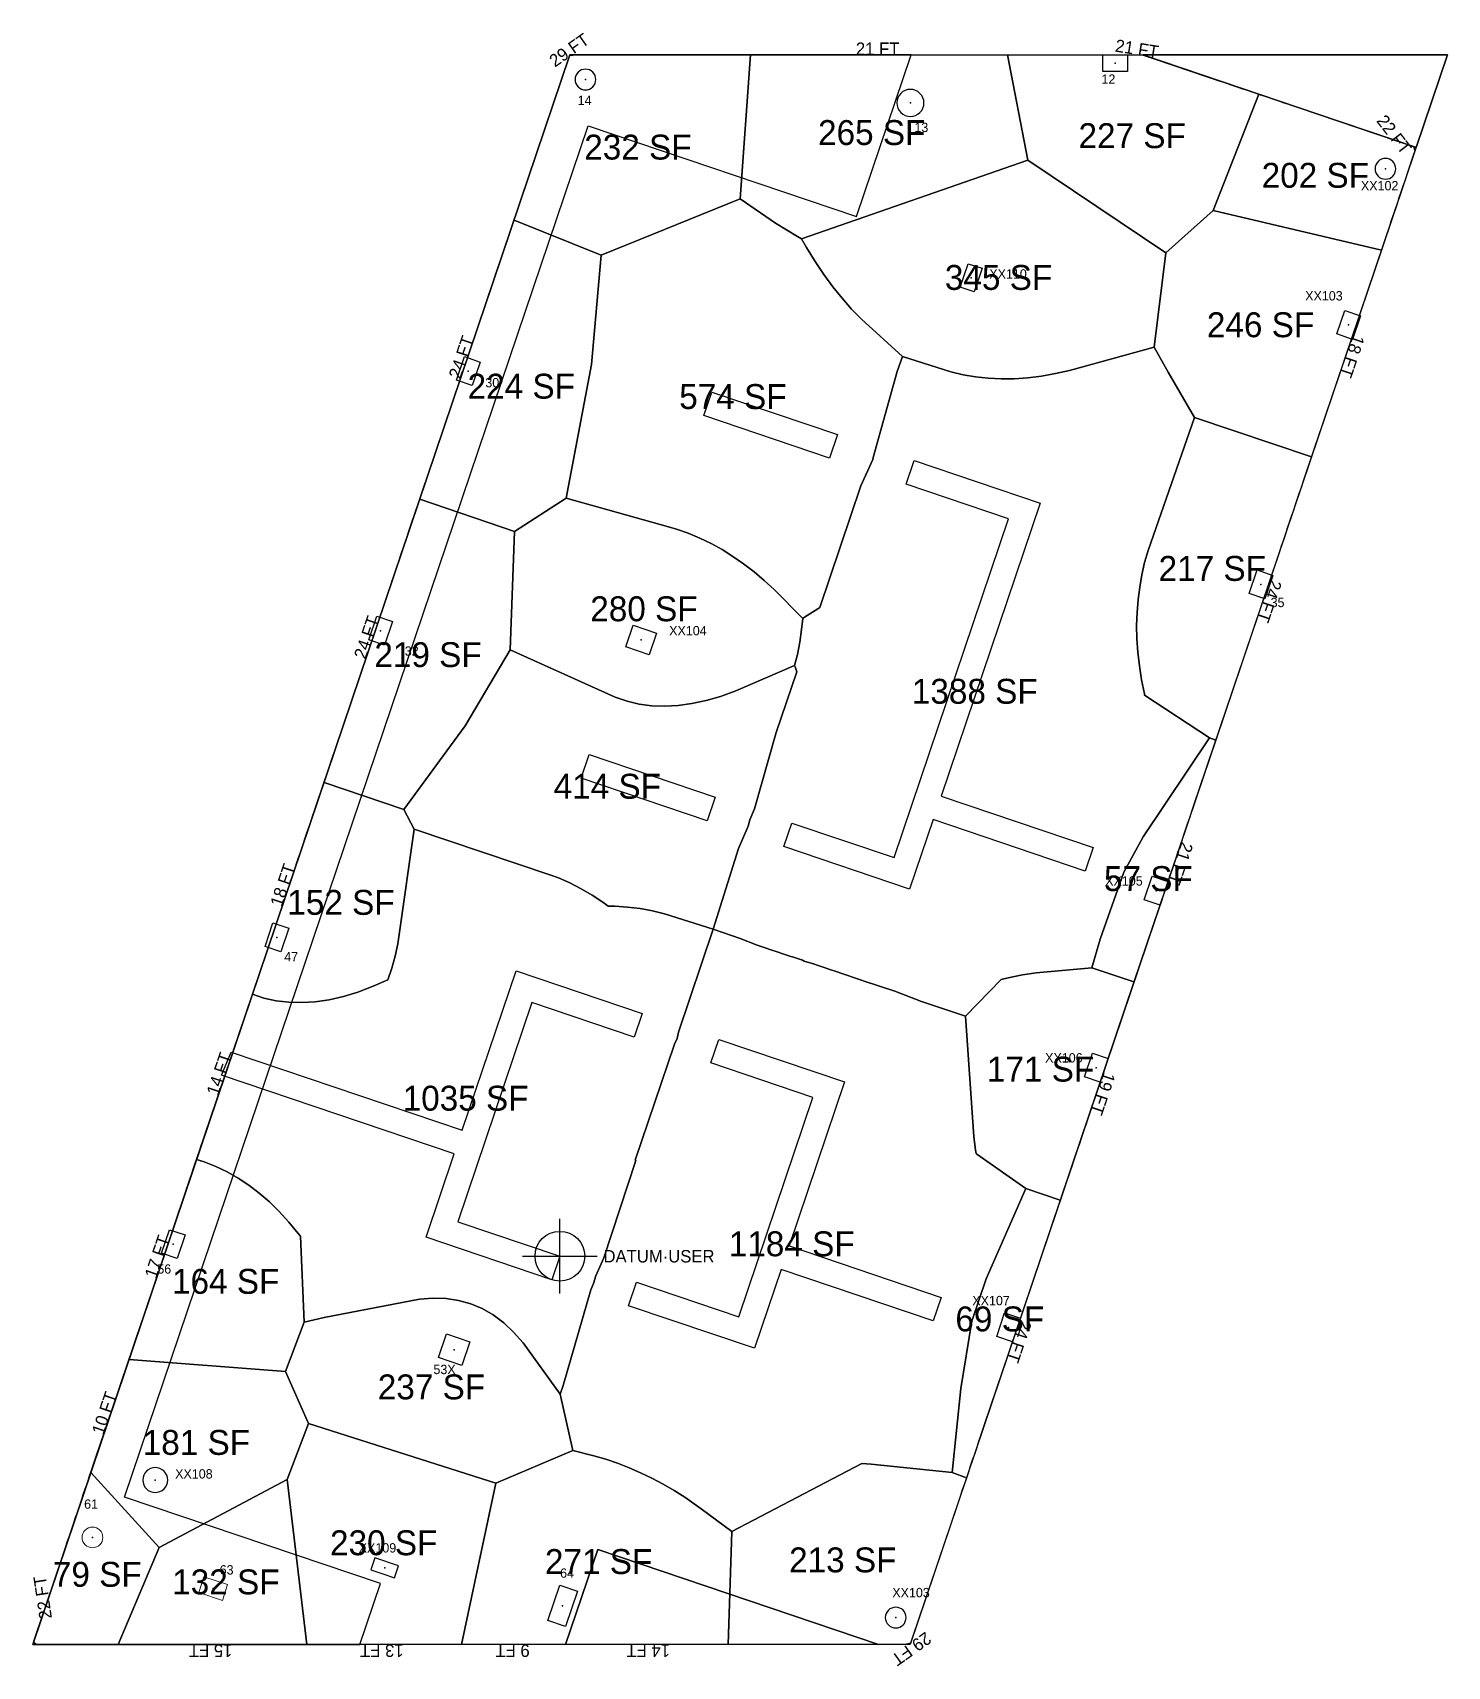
# Model space of a CAD drawing. Header units: metres. Extents: x 29 to 12657, y -13 to 49076.
# Drawn here: x 10664 to 12027, y 39038 to 40612 of the extents above; entities that cross this region are included whole.
import ezdxf
from ezdxf.enums import TextEntityAlignment as Align

# ---------------------------------------------------------------- set-up
doc = ezdxf.new("R2010")
doc.units = ezdxf.units.M
doc.layers.add('COL-IDEN', color=171, linetype='Continuous', lineweight=30)
doc.layers.add('COLS', color=52, linetype='Continuous', lineweight=20)
for name, color, linetype in [('FLOOR_13_AREA_LABELS', 3, 'Continuous'), ('FLOOR_13_BOUNDARY', 5, 'Continuous'), ('FLOOR_13_COLUMNS', 7, 'Continuous'), ('FLOOR_13_DATUM', 4, 'Continuous'), ('FLOOR_13_FASCADE_COLUMNS', 30, 'Continuous'), ('FLOOR_13_FASCADE_WALLS', 4, 'Continuous'), ('FLOOR_13_LARGE_TRIBUTARY', 6, 'Continuous'), ('FLOOR_13_TRIBUTARY_COL_0', 2, 'Continuous'), ('FLOOR_13_TRIBUTARY_COL_1', 2, 'Continuous'), ('FLOOR_13_TRIBUTARY_COL_10', 2, 'Continuous'), ('FLOOR_13_TRIBUTARY_COL_11', 2, 'Continuous'), ('FLOOR_13_TRIBUTARY_COL_12', 2, 'Continuous'), ('FLOOR_13_TRIBUTARY_COL_13', 2, 'Continuous'), ('FLOOR_13_TRIBUTARY_COL_14', 2, 'Continuous'), ('FLOOR_13_TRIBUTARY_COL_15', 2, 'Continuous'), ('FLOOR_13_TRIBUTARY_COL_16', 2, 'Continuous'), ('FLOOR_13_TRIBUTARY_COL_17', 2, 'Continuous'), ('FLOOR_13_TRIBUTARY_COL_18', 2, 'Continuous'), ('FLOOR_13_TRIBUTARY_COL_19', 2, 'Continuous'), ('FLOOR_13_TRIBUTARY_COL_2', 2, 'Continuous'), ('FLOOR_13_TRIBUTARY_COL_20', 2, 'Continuous'), ('FLOOR_13_TRIBUTARY_COL_21', 2, 'Continuous'), ('FLOOR_13_TRIBUTARY_COL_3', 2, 'Continuous'), ('FLOOR_13_TRIBUTARY_COL_4', 2, 'Continuous'), ('FLOOR_13_TRIBUTARY_COL_5', 2, 'Continuous'), ('FLOOR_13_TRIBUTARY_COL_6', 2, 'Continuous'), ('FLOOR_13_TRIBUTARY_COL_7', 2, 'Continuous'), ('FLOOR_13_TRIBUTARY_COL_8', 2, 'Continuous'), ('FLOOR_13_TRIBUTARY_COL_9', 2, 'Continuous'), ('FLOOR_13_WALL_TRIBUTARY_10', 1, 'Continuous'), ('FLOOR_13_WALL_TRIBUTARY_11', 1, 'Continuous'), ('FLOOR_13_WALL_TRIBUTARY_12', 1, 'Continuous'), ('FLOOR_13_WALL_TRIBUTARY_13', 1, 'Continuous'), ('FLOOR_13_WALL_TRIBUTARY_14', 1, 'Continuous'), ('SLAB-BALCONY', 3, 'Continuous'), ('SLAB-RESIDENTIAL', 6, 'Continuous'), ('WALL', 4, 'Continuous')]:
    doc.layers.add(name, color=color, linetype=linetype)

msp = doc.modelspace()

# ---------------------------------------------------------------- texts
at = {"layer": 'COL-IDEN', "char_height": 9, "attachment_point": 1}
for s, insert, width in [('12', (11693.9, 40571.9), 16.968), ('14', (11189.1, 40551.5), 16.968), ('13', (11513.6, 40525.4), 16.968), ('XX102', (11943.9, 40469.2), 16.968), ('XX110', (11585.8, 40384.2), 16.968), ('XX103', (11890.2, 40363.1), 16.968), ('30', (11100.1, 40279.4), 16.968), ('35', (11856.9, 40067.6), 16.968), ('XX104', (11277.3, 40040.4), 16.968), ('32', (11022.5, 40020.8), 16.968), ('XX105', (11697.5, 39799.3), 16.968), ('47', (10906.3, 39726.2), 16.968), ('XX106', (11639.6, 39628.8), 16.968), ('56', (10784, 39425.3), 16.968), ('XX107', (11569.4, 39394.9), 16.968), ('53X', (11050.1, 39328.5), 26.967), ('XX108', (10801.2, 39227.9), 16.968), ('61', (10713.5, 39198.8), 16.968), ('XX109', (10978.1, 39156.6), 16.968), ('63', (10844.1, 39135.4), 16.968), ('64', (11172.2, 39132.3), 19.998), ('XX103', (11492.3, 39113.5), 16.968)]:
    msp.add_mtext(s, dxfattribs=dict(at, insert=insert, width=width))
at = {"layer": 'FLOOR_13_AREA_LABELS'}
for s, p in [('265 SF', (11472.5, 40515.9)), ('227 SF', (11723.5, 40512.9)), ('232 SF', (11247.2, 40501.9)), ('202 SF', (11900, 40474.7)), ('345 SF', (11594.7, 40376.3)), ('246 SF', (11847.2, 40330.7)), ('224 SF', (11134.8, 40271.5)), ('574 SF', (11338.7, 40261.5)), ('217 SF', (11800.7, 40095.9)), ('280 SF', (11253, 40057)), ('219 SF', (11044.9, 40012.8)), ('1388 SF', (11571.8, 39977.5)), ('414 SF', (11217.7, 39886)), ('57 SF', (11739.1, 39797)), ('152 SF', (10961, 39774.1)), ('171 SF', (11635.2, 39613.4)), ('1035 SF', (11081.1, 39585.4)), ('1184 SF', (11395.4, 39445.1)), ('164 SF', (10849.9, 39408.9)), ('69 SF', (11595.9, 39372.7)), ('237 SF', (11048.2, 39307.2)), ('181 SF', (10821.7, 39253.7)), ('230 SF', (11002.2, 39157)), ('271 SF', (11209.3, 39138.9)), ('213 SF', (11444.6, 39140.5)), ('79 SF', (10726.2, 39126.6)), ('132 SF', (10850.1, 39119.3))]:
    msp.add_text(s, height=24, dxfattribs=at).set_placement(p, align=Align.MIDDLE_CENTER)
at = {"layer": 'FLOOR_13_DATUM'}
msp.add_text('DATUM·USER', height=12, dxfattribs=at).set_placement((11214, 39427.1))
at = {"layer": 'FLOOR_13_FASCADE_COLUMNS'}
for s, rotation, p in [('29 FT', 35.05, (11180.9, 40595.4)), ('21 FT', -8.8586, (11728.1, 40596.7)), ('22 FT', -52.3236, (11975.9, 40514.1)), ('24 FT', 71.3229, (11076.9, 40299.5)), ('18 FT', -108.6761, (11935.4, 40300.3)), ('24 FT', -108.6761, (11855.6, 40064.4)), ('24 FT', 71.3229, (10985.6, 40029.5)), ('21 FT', -108.6761, (11770.1, 39811.5)), ('18 FT', 71.3229, (10904.9, 39790.8)), ('19 FT', -108.6761, (11695.2, 39589.8)), ('17 FT', 71.3229, (10783.9, 39432.7)), ('24 FT', -108.6761, (11614.5, 39351.1)), ('10 FT', 71.3229, (10733, 39282)), ('22 FT', 98.5201, (10673.5, 39104.2)), ('15 FT', 180, (10835.4, 39053)), ('13 FT', 180, (11000.4, 39053)), ('9 FT', 180, (11126.4, 39053)), ('14 FT', 180, (11257.1, 39053)), ('29 FT', -144.7231, (11510.8, 39054.7))]:
    msp.add_text(s, height=12, rotation=rotation, dxfattribs=at).set_placement(p, align=Align.MIDDLE_CENTER)
msp.add_text('21 FT', height=12, dxfattribs=at).set_placement((11478.2, 40596.7), align=Align.MIDDLE_CENTER)
at = {"layer": 'FLOOR_13_FASCADE_WALLS'}
msp.add_text('14 FT', height=12, rotation=71.3229, dxfattribs=at).set_placement((10843.5, 39608.9), align=Align.MIDDLE_CENTER)

# ---------------------------------------------------------------- linework, layer by layer
at = {"layer": 'COLS', "lineweight": 30}
for points in [[(11695.1, 40574.9), (11695.1, 40590.9), (11719.1, 40590.9), (11719.1, 40574.9)], [(11571.1, 40362.3), (11557.8, 40366.8), (11565.5, 40389.5), (11578.8, 40385.1)], [(11935.8, 40316.6), (11920.7, 40321.8), (11928.4, 40344.5), (11943.5, 40339.4)], [(11087.5, 40272.1), (11072.3, 40277.2), (11080, 40300), (11095.2, 40294.8)], [(11851.3, 40066.5), (11836.1, 40071.6), (11843.8, 40094.4), (11859, 40089.2)], [(11002.9, 40022), (10987.8, 40027.1), (10995.5, 40049.9), (11010.6, 40044.7)], [(11258.1, 40012.7), (11235.4, 40020.4), (11242.5, 40041.2), (11265.2, 40033.6)], [(11750.3, 39771.3), (11735.1, 39776.4), (11742.8, 39799.2), (11757.9, 39794.1)], [(10903, 39726.4), (10887.8, 39731.6), (10895.5, 39754.3), (10910.7, 39749.2)], [(11692.6, 39600.8), (11677.4, 39605.9), (11685.1, 39628.7), (11700.3, 39623.5)], [(10803.1, 39430.9), (10787.9, 39436), (10795.6, 39458.7), (10810.8, 39453.6)], [(11608.1, 39350.7), (11592.9, 39355.8), (11600.6, 39378.6), (11615.7, 39373.4)], [(11077.6, 39327.7), (11054.9, 39335.4), (11062.6, 39358.2), (11085.3, 39350.5)], [(10993.7, 39142.4), (10989.9, 39131), (11001.4, 39127.1), (11012.6, 39123.3), (11016.5, 39134.7)], [(11177.3, 39076.2), (11160.2, 39082), (11171.8, 39116.1), (11188.8, 39110.3)]]:
    msp.add_lwpolyline(points, close=True, dxfattribs=at)
for points in [[(11206.6, 40567, 0.414214), (11196.6, 40577, 0.414214), (11186.6, 40567, 0.414214), (11196.6, 40557, 0.414214)], [(11522.8, 40544.5, 0.414214), (11509.8, 40557.5, 0.414214), (11496.8, 40544.5, 0.414214), (11509.8, 40531.5, 0.414214)], [(11977.5, 40481, 0.414214), (11967.5, 40491, 0.414214), (11957.5, 40481, 0.414214), (11967.5, 40471, 0.414214)], [(10794, 39217.4, 0.414214), (10782, 39229.4, 0.414214), (10770, 39217.4, 0.414214), (10782, 39205.4, 0.414214)], [(11505.6, 39084.9, 0.414214), (11495.6, 39094.9, 0.414214), (11485.6, 39084.9, 0.414214), (11495.6, 39074.9, 0.414214)]]:
    msp.add_lwpolyline(points, format="xyb", close=True, dxfattribs=at)
at = {"layer": 'COLS'}
msp.add_lwpolyline([(10731.5, 39162.2, 0.414214), (10721.5, 39172.2, 0.414214), (10711.5, 39162.2, 0.414214), (10721.5, 39152.2, 0.414214)], format="xyb", close=True, dxfattribs=at)
msp.add_lwpolyline([(10846.7, 39101.5), (10823.9, 39109.2), (10829, 39124.3), (10851.8, 39116.7)], close=True, dxfattribs=at)
at = {"layer": 'FLOOR_13_BOUNDARY'}
for points in [[(11177.4, 39059), (10979.3, 39059), (10663.9, 39059), (11181.7, 40590.7), (11510.5, 40590.7), (11733.7, 40590.7), (11997.1, 40501.7), (11509.4, 39059), (11478.9, 39059), (11177.4, 39059)], [(11733.7, 40590.7), (12027.2, 40590.7), (11997.2, 40501.6), (11733.7, 40590.7)]]:
    msp.add_lwpolyline(points, close=True, dxfattribs=at)
at = {"layer": 'FLOOR_13_COLUMNS'}
for p in [(11707.1, 40582.9), (11196.6, 40567), (11509.8, 40544.5), (11967.5, 40481), (11568.3, 40375.9), (11932.1, 40330.6), (11083.7, 40286), (11847.5, 40080.4), (10999.2, 40035.9), (11250.3, 40027), (11746.5, 39785.2), (10899.3, 39740.4), (11688.9, 39614.7), (10799.4, 39444.8), (11604.3, 39364.6), (11070.1, 39343), (10782, 39217.4), (10721.5, 39162.2), (11003.2, 39132.8), (10837.9, 39112.9), (11174.5, 39096.1), (11495.6, 39084.9)]:
    msp.add_point(p, dxfattribs=at)
at = {"layer": 'FLOOR_13_DATUM'}
for p, q in [((11172, 39397.1), (11172, 39469.1)), ((11136, 39433.1), (11208, 39433.1))]:
    msp.add_line(p, q, dxfattribs=at)
msp.add_circle((11172, 39433.1), 24, dxfattribs=at)
at = {"layer": 'FLOOR_13_FASCADE_COLUMNS'}
for points in [[(11127.7, 40431.1), (11129.7, 40436.8), (11131.6, 40442.5), (11133.5, 40448.2), (11135.4, 40453.9), (11137.3, 40459.6), (11139.3, 40465.2), (11141.2, 40470.9), (11143.1, 40476.6), (11145, 40482.3), (11147, 40488), (11148.9, 40493.7), (11150.8, 40499.3), (11152.7, 40505), (11154.6, 40510.7), (11156.6, 40516.4), (11158.5, 40522.1), (11160.4, 40527.8), (11162.3, 40533.5), (11164.2, 40539.1), (11166.2, 40544.8), (11168.1, 40550.5), (11170, 40556.2), (11171.9, 40561.9), (11173.9, 40567.6), (11175.8, 40573.2), (11177.7, 40578.9), (11179.6, 40584.6), (11181.5, 40590.3), (11187.2, 40590.7), (11193.2, 40590.7), (11199.2, 40590.7), (11205.2, 40590.7), (11211.2, 40590.7), (11217.2, 40590.7), (11223.2, 40590.7), (11229.2, 40590.7), (11235.2, 40590.7), (11241.2, 40590.7), (11247.2, 40590.7), (11253.2, 40590.7), (11259.2, 40590.7), (11265.2, 40590.7), (11271.2, 40590.7), (11277.2, 40590.7), (11283.2, 40590.7), (11289.2, 40590.7), (11295.2, 40590.7), (11301.2, 40590.7), (11307.2, 40590.7), (11313.2, 40590.7), (11319.2, 40590.7), (11325.2, 40590.7), (11331.2, 40590.7), (11337.2, 40590.7), (11343.2, 40590.7), (11349.2, 40590.7), (11355.2, 40590.7)], [(11355.2, 40590.7), (11361.2, 40590.7), (11367.2, 40590.7), (11373.2, 40590.7), (11379.2, 40590.7), (11385.2, 40590.7), (11391.2, 40590.7), (11397.2, 40590.7), (11403.2, 40590.7), (11409.2, 40590.7), (11415.2, 40590.7), (11421.2, 40590.7), (11427.2, 40590.7), (11433.2, 40590.7), (11439.2, 40590.7), (11445.2, 40590.7), (11451.2, 40590.7), (11457.2, 40590.7), (11463.2, 40590.7), (11469.2, 40590.7), (11475.2, 40590.7), (11481.2, 40590.7), (11487.2, 40590.7), (11493.2, 40590.7), (11499.2, 40590.7), (11505.2, 40590.7), (11511.2, 40590.7), (11517.2, 40590.7), (11523.2, 40590.7), (11529.2, 40590.7), (11535.2, 40590.7), (11541.2, 40590.7), (11547.2, 40590.7), (11553.2, 40590.7), (11559.2, 40590.7), (11565.2, 40590.7), (11571.2, 40590.7), (11577.2, 40590.7), (11583.2, 40590.7), (11589.2, 40590.7), (11595.2, 40590.7), (11601.2, 40590.7)], [(11601.2, 40590.7), (11607.2, 40590.7), (11613.2, 40590.7), (11619.2, 40590.7), (11625.2, 40590.7), (11631.2, 40590.7), (11637.2, 40590.7), (11643.2, 40590.7), (11649.2, 40590.7), (11655.2, 40590.7), (11661.2, 40590.7), (11667.2, 40590.7), (11673.2, 40590.7), (11679.2, 40590.7), (11685.2, 40590.7), (11691.2, 40590.7), (11697.2, 40590.7), (11703.2, 40590.7), (11709.2, 40590.7), (11715.2, 40590.7), (11721.2, 40590.7), (11727.2, 40590.7), (11733.2, 40590.7), (11738.9, 40588.9), (11744.6, 40587), (11750.3, 40585.1), (11756, 40583.2), (11761.7, 40581.3), (11767.4, 40579.3), (11773, 40577.4), (11778.7, 40575.5), (11784.4, 40573.6), (11790.1, 40571.6), (11795.8, 40569.7), (11801.5, 40567.8), (11807.1, 40565.9), (11812.8, 40564), (11818.5, 40562), (11824.2, 40560.1), (11829.9, 40558.2), (11835.6, 40556.3), (11841.2, 40554.4), (11846.9, 40552.4)], [(11846.9, 40552.4), (11852.6, 40550.5), (11858.3, 40548.6), (11864, 40546.7), (11869.7, 40544.7), (11875.4, 40542.8), (11881, 40540.9), (11886.7, 40539), (11892.4, 40537.1), (11898.1, 40535.1), (11903.8, 40533.2), (11909.5, 40531.3), (11915.1, 40529.4), (11920.8, 40527.5), (11926.5, 40525.5), (11932.2, 40523.6), (11937.9, 40521.7), (11943.6, 40519.8), (11949.2, 40517.8), (11954.9, 40515.9), (11960.6, 40514), (11966.3, 40512.1), (11972, 40510.2), (11977.7, 40508.2), (11983.3, 40506.3), (11989, 40504.4), (11994.7, 40502.5), (11996, 40498.4), (11994, 40492.7), (11992.1, 40487), (11990.2, 40481.3), (11988.3, 40475.6), (11986.4, 40469.9), (11984.4, 40464.3), (11982.5, 40458.6), (11980.6, 40452.9), (11978.7, 40447.2), (11976.8, 40441.5), (11974.8, 40435.8), (11972.9, 40430.2), (11971, 40424.5), (11969.1, 40418.8), (11967.2, 40413.1), (11965.2, 40407.4), (11963.3, 40401.7)], [(11037.4, 40164), (11039.4, 40169.7), (11041.3, 40175.4), (11043.2, 40181), (11045.1, 40186.7), (11047, 40192.4), (11049, 40198.1), (11050.9, 40203.8), (11052.8, 40209.5), (11054.7, 40215.1), (11056.6, 40220.8), (11058.6, 40226.5), (11060.5, 40232.2), (11062.4, 40237.9), (11064.3, 40243.6), (11066.3, 40249.3), (11068.2, 40254.9), (11070.1, 40260.6), (11072, 40266.3), (11073.9, 40272), (11075.9, 40277.7), (11077.8, 40283.4), (11079.7, 40289), (11081.6, 40294.7), (11083.5, 40300.4), (11085.5, 40306.1), (11087.4, 40311.8), (11089.3, 40317.5), (11091.2, 40323.1), (11093.2, 40328.8), (11095.1, 40334.5), (11097, 40340.2), (11098.9, 40345.9), (11100.8, 40351.6), (11102.8, 40357.2), (11104.7, 40362.9), (11106.6, 40368.6), (11108.5, 40374.3), (11110.4, 40380), (11112.4, 40385.7), (11114.3, 40391.4), (11116.2, 40397), (11118.1, 40402.7), (11120.1, 40408.4), (11122, 40414.1), (11123.9, 40419.8), (11125.8, 40425.5), (11127.7, 40431.1)], [(11963.3, 40401.7), (11961.4, 40396), (11959.5, 40390.4), (11957.5, 40384.7), (11955.6, 40379), (11953.7, 40373.3), (11951.8, 40367.6), (11949.9, 40361.9), (11947.9, 40356.3), (11946, 40350.6), (11944.1, 40344.9), (11942.2, 40339.2), (11940.3, 40333.5), (11938.3, 40327.8), (11936.4, 40322.2), (11934.5, 40316.5), (11932.6, 40310.8), (11930.6, 40305.1), (11928.7, 40299.4), (11926.8, 40293.7), (11924.9, 40288), (11923, 40282.4), (11921, 40276.7), (11919.1, 40271), (11917.2, 40265.3), (11915.3, 40259.6), (11913.4, 40253.9), (11911.4, 40248.3), (11909.5, 40242.6), (11907.6, 40236.9), (11905.7, 40231.2), (11903.7, 40225.5), (11901.8, 40219.8), (11899.9, 40214.2), (11898, 40208.5), (11896.1, 40202.8)], [(11896.1, 40202.8), (11894.1, 40197.1), (11892.2, 40191.4), (11890.3, 40185.7), (11888.4, 40180.1), (11886.5, 40174.4), (11884.5, 40168.7), (11882.6, 40163), (11880.7, 40157.3), (11878.8, 40151.6), (11876.8, 40145.9), (11874.9, 40140.3), (11873, 40134.6), (11871.1, 40128.9), (11869.2, 40123.2), (11867.2, 40117.5), (11865.3, 40111.8), (11863.4, 40106.2), (11861.5, 40100.5), (11859.6, 40094.8), (11857.6, 40089.1), (11855.7, 40083.4), (11853.8, 40077.7), (11851.9, 40072.1), (11850, 40066.4), (11848, 40060.7), (11846.1, 40055), (11844.2, 40049.3), (11842.3, 40043.6), (11840.3, 40038), (11838.4, 40032.3), (11836.5, 40026.6), (11834.6, 40020.9), (11832.7, 40015.2), (11830.7, 40009.5), (11828.8, 40003.8), (11826.9, 39998.2), (11825, 39992.5), (11823.1, 39986.8), (11821.1, 39981.1), (11819.2, 39975.4), (11817.3, 39969.7), (11815.4, 39964.1), (11813.4, 39958.4), (11811.5, 39952.7), (11809.6, 39947), (11807.7, 39941.3), (11805.8, 39935.6), (11803.8, 39930)], [(10945.2, 39891.2), (10947.1, 39896.8), (10949, 39902.5), (10951, 39908.2), (10952.9, 39913.9), (10954.8, 39919.6), (10956.7, 39925.3), (10958.7, 39930.9), (10960.6, 39936.6), (10962.5, 39942.3), (10964.4, 39948), (10966.3, 39953.7), (10968.3, 39959.4), (10970.2, 39965.1), (10972.1, 39970.7), (10974, 39976.4), (10975.9, 39982.1), (10977.9, 39987.8), (10979.8, 39993.5), (10981.7, 39999.2), (10983.6, 40004.8), (10985.6, 40010.5), (10987.5, 40016.2), (10989.4, 40021.9), (10991.3, 40027.6), (10993.2, 40033.3), (10995.2, 40038.9), (10997.1, 40044.6), (10999, 40050.3), (11000.9, 40056), (11002.8, 40061.7), (11004.8, 40067.4), (11006.7, 40073), (11008.6, 40078.7), (11010.5, 40084.4), (11012.5, 40090.1), (11014.4, 40095.8), (11016.3, 40101.5), (11018.2, 40107.2), (11020.1, 40112.8), (11022.1, 40118.5), (11024, 40124.2), (11025.9, 40129.9), (11027.8, 40135.6), (11029.7, 40141.3), (11031.7, 40146.9), (11033.6, 40152.6), (11035.5, 40158.3), (11037.4, 40164)], [(11803.8, 39930), (11801.9, 39924.3), (11800, 39918.6), (11798.1, 39912.9), (11796.2, 39907.2), (11794.2, 39901.5), (11792.3, 39895.8), (11790.4, 39890.2), (11788.5, 39884.5), (11786.5, 39878.8), (11784.6, 39873.1), (11782.7, 39867.4), (11780.8, 39861.7), (11778.9, 39856.1), (11776.9, 39850.4), (11775, 39844.7), (11773.1, 39839), (11771.2, 39833.3), (11769.3, 39827.6), (11767.3, 39822), (11765.4, 39816.3), (11763.5, 39810.6), (11761.6, 39804.9), (11759.6, 39799.2), (11757.7, 39793.5), (11755.8, 39787.9), (11753.9, 39782.2), (11752, 39776.5), (11750, 39770.8), (11748.1, 39765.1), (11746.2, 39759.4), (11744.3, 39753.7), (11742.4, 39748.1), (11740.4, 39742.4), (11738.5, 39736.7), (11736.6, 39731), (11734.7, 39725.3), (11732.8, 39719.6), (11730.8, 39714), (11728.9, 39708.3), (11727, 39702.6), (11725.1, 39696.9)], [(10876, 39686.5), (10878, 39692.2), (10879.9, 39697.9), (10881.8, 39703.6), (10883.7, 39709.3), (10885.6, 39715), (10887.6, 39720.6), (10889.5, 39726.3), (10891.4, 39732), (10893.3, 39737.7), (10895.3, 39743.4), (10897.2, 39749.1), (10899.1, 39754.7), (10901, 39760.4), (10902.9, 39766.1), (10904.9, 39771.8), (10906.8, 39777.5), (10908.7, 39783.2), (10910.6, 39788.8), (10912.5, 39794.5), (10914.5, 39800.2), (10916.4, 39805.9), (10918.3, 39811.6), (10920.2, 39817.3), (10922.2, 39822.9), (10924.1, 39828.6), (10926, 39834.3), (10927.9, 39840), (10929.8, 39845.7), (10931.8, 39851.4), (10933.7, 39857.1), (10935.6, 39862.7), (10937.5, 39868.4), (10939.4, 39874.1), (10941.4, 39879.8), (10943.3, 39885.5), (10945.2, 39891.2)], [(11725.1, 39696.9), (11723.1, 39691.2), (11721.2, 39685.5), (11719.3, 39679.9), (11717.4, 39674.2), (11715.5, 39668.5), (11713.5, 39662.8), (11711.6, 39657.1), (11709.7, 39651.4), (11707.8, 39645.8), (11705.9, 39640.1), (11703.9, 39634.4), (11702, 39628.7), (11700.1, 39623), (11698.2, 39617.3), (11696.2, 39611.6), (11694.3, 39606), (11692.4, 39600.3), (11690.5, 39594.6), (11688.6, 39588.9), (11686.6, 39583.2), (11684.7, 39577.5), (11682.8, 39571.9), (11680.9, 39566.2), (11679, 39560.5), (11677, 39554.8), (11675.1, 39549.1), (11673.2, 39543.4), (11671.3, 39537.8), (11669.3, 39532.1), (11667.4, 39526.4), (11665.5, 39520.7), (11663.6, 39515), (11661.7, 39509.3), (11659.7, 39503.6), (11657.8, 39498), (11655.9, 39492.3), (11654, 39486.6)], [(10756.9, 39334.1), (10758.8, 39339.8), (10760.8, 39345.5), (10762.7, 39351.2), (10764.6, 39356.9), (10766.5, 39362.5), (10768.4, 39368.2), (10770.4, 39373.9), (10772.3, 39379.6), (10774.2, 39385.3), (10776.1, 39391), (10778, 39396.6), (10780, 39402.3), (10781.9, 39408), (10783.8, 39413.7), (10785.7, 39419.4), (10787.7, 39425.1), (10789.6, 39430.8), (10791.5, 39436.4), (10793.4, 39442.1), (10795.3, 39447.8), (10797.3, 39453.5), (10799.2, 39459.2), (10801.1, 39464.9), (10803, 39470.5), (10804.9, 39476.2), (10806.9, 39481.9), (10808.8, 39487.6), (10810.7, 39493.3), (10812.6, 39499), (10814.6, 39504.6), (10816.5, 39510.3), (10818.4, 39516), (10820.3, 39521.7), (10822.2, 39527.4)], [(11654, 39486.6), (11652.1, 39480.9), (11650.1, 39475.2), (11648.2, 39469.5), (11646.3, 39463.9), (11644.4, 39458.2), (11642.4, 39452.5), (11640.5, 39446.8), (11638.6, 39441.1), (11636.7, 39435.4), (11634.8, 39429.8), (11632.8, 39424.1), (11630.9, 39418.4), (11629, 39412.7), (11627.1, 39407), (11625.2, 39401.3), (11623.2, 39395.7), (11621.3, 39390), (11619.4, 39384.3), (11617.5, 39378.6), (11615.6, 39372.9), (11613.6, 39367.2), (11611.7, 39361.5), (11609.8, 39355.9), (11607.9, 39350.2), (11605.9, 39344.5), (11604, 39338.8), (11602.1, 39333.1), (11600.2, 39327.4), (11598.3, 39321.8), (11596.3, 39316.1), (11594.4, 39310.4), (11592.5, 39304.7), (11590.6, 39299), (11588.7, 39293.3), (11586.7, 39287.7), (11584.8, 39282), (11582.9, 39276.3), (11581, 39270.6), (11579, 39264.9), (11577.1, 39259.2), (11575.2, 39253.5), (11573.3, 39247.9), (11571.4, 39242.2), (11569.4, 39236.5), (11567.5, 39230.8), (11565.6, 39225.1), (11563.7, 39219.4)], [(10720.4, 39226.1), (10722.3, 39231.8), (10724.2, 39237.5), (10726.2, 39243.2), (10728.1, 39248.9), (10730, 39254.5), (10731.9, 39260.2), (10733.9, 39265.9), (10735.8, 39271.6), (10737.7, 39277.3), (10739.6, 39283), (10741.5, 39288.7), (10743.5, 39294.3), (10745.4, 39300), (10747.3, 39305.7), (10749.2, 39311.4), (10751.1, 39317.1), (10753.1, 39322.8), (10755, 39328.4), (10756.9, 39334.1)], [(10745.4, 39059), (10739.4, 39059), (10733.4, 39059), (10727.4, 39059), (10721.4, 39059), (10715.4, 39059), (10709.4, 39059), (10703.4, 39059), (10697.4, 39059), (10691.4, 39059), (10685.4, 39059), (10679.4, 39059), (10673.4, 39059), (10667.4, 39059), (10664.7, 39061.3), (10666.6, 39067), (10668.5, 39072.7), (10670.4, 39078.3), (10672.4, 39084), (10674.3, 39089.7), (10676.2, 39095.4), (10678.1, 39101.1), (10680.1, 39106.8), (10682, 39112.4), (10683.9, 39118.1), (10685.8, 39123.8), (10687.7, 39129.5), (10689.7, 39135.2), (10691.6, 39140.9), (10693.5, 39146.6), (10695.4, 39152.2), (10697.3, 39157.9), (10699.3, 39163.6), (10701.2, 39169.3), (10703.1, 39175), (10705, 39180.7), (10707, 39186.3), (10708.9, 39192), (10710.8, 39197.7), (10712.7, 39203.4), (10714.6, 39209.1), (10716.6, 39214.8), (10718.5, 39220.4), (10720.4, 39226.1)], [(11563.7, 39219.4), (11561.8, 39213.8), (11559.8, 39208.1), (11557.9, 39202.4), (11556, 39196.7), (11554.1, 39191), (11552.1, 39185.3), (11550.2, 39179.7), (11548.3, 39174), (11546.4, 39168.3), (11544.5, 39162.6), (11542.5, 39156.9), (11540.6, 39151.2), (11538.7, 39145.6), (11536.8, 39139.9), (11534.9, 39134.2), (11532.9, 39128.5), (11531, 39122.8), (11529.1, 39117.1), (11527.2, 39111.4), (11525.2, 39105.8), (11523.3, 39100.1), (11521.4, 39094.4), (11519.5, 39088.7), (11517.6, 39083), (11515.6, 39077.3), (11513.7, 39071.7), (11511.8, 39066), (11509.9, 39060.3), (11504.8, 39059), (11498.8, 39059), (11492.8, 39059), (11486.8, 39059), (11480.8, 39059), (11474.8, 39059), (11468.8, 39059), (11462.8, 39059), (11456.8, 39059), (11450.8, 39059), (11444.8, 39059), (11438.8, 39059), (11432.8, 39059), (11426.8, 39059), (11420.8, 39059), (11414.8, 39059), (11408.8, 39059), (11402.8, 39059), (11396.8, 39059), (11390.8, 39059), (11384.8, 39059), (11378.8, 39059), (11372.8, 39059), (11366.8, 39059), (11360.8, 39059), (11354.8, 39059), (11348.8, 39059), (11342.8, 39059), (11336.8, 39059)], [(10925.4, 39059), (10919.4, 39059), (10913.4, 39059), (10907.4, 39059), (10901.4, 39059), (10895.4, 39059), (10889.4, 39059), (10883.4, 39059), (10877.4, 39059), (10871.4, 39059), (10865.4, 39059), (10859.4, 39059), (10853.4, 39059), (10847.4, 39059), (10841.4, 39059), (10835.4, 39059), (10829.4, 39059), (10823.4, 39059), (10817.4, 39059), (10811.4, 39059), (10805.4, 39059), (10799.4, 39059), (10793.4, 39059), (10787.4, 39059), (10781.4, 39059), (10775.4, 39059), (10769.4, 39059), (10763.4, 39059), (10757.4, 39059), (10751.4, 39059), (10745.4, 39059)], [(11075.4, 39059), (11069.4, 39059), (11063.4, 39059), (11057.4, 39059), (11051.4, 39059), (11045.4, 39059), (11039.4, 39059), (11033.4, 39059), (11027.4, 39059), (11021.4, 39059), (11015.4, 39059), (11009.4, 39059), (11003.4, 39059), (10997.4, 39059), (10991.4, 39059), (10985.4, 39059), (10979.4, 39059), (10973.4, 39059), (10967.4, 39059), (10961.4, 39059), (10955.4, 39059), (10949.4, 39059), (10943.4, 39059), (10937.4, 39059), (10931.4, 39059), (10925.4, 39059)], [(11177.4, 39059), (11171.4, 39059), (11165.4, 39059), (11159.4, 39059), (11153.4, 39059), (11147.4, 39059), (11141.4, 39059), (11135.4, 39059), (11129.4, 39059), (11123.4, 39059), (11117.4, 39059), (11111.4, 39059), (11105.4, 39059), (11099.4, 39059), (11093.4, 39059), (11087.4, 39059), (11081.4, 39059), (11075.4, 39059)], [(11336.8, 39059), (11330.8, 39059), (11324.8, 39059), (11318.8, 39059), (11312.8, 39059), (11306.8, 39059), (11300.8, 39059), (11294.8, 39059), (11288.8, 39059), (11282.8, 39059), (11276.8, 39059), (11270.8, 39059), (11264.8, 39059), (11258.8, 39059), (11252.8, 39059), (11246.8, 39059), (11240.8, 39059), (11234.8, 39059), (11228.8, 39059), (11222.8, 39059), (11216.8, 39059), (11210.8, 39059), (11204.8, 39059), (11198.8, 39059), (11192.8, 39059), (11186.8, 39059), (11180.8, 39059), (11177.4, 39059)]]:
    msp.add_lwpolyline(points, dxfattribs=at)
at = {"layer": 'FLOOR_13_FASCADE_WALLS'}
msp.add_lwpolyline([(10822.2, 39527.4), (10824.2, 39533.1), (10826.1, 39538.7), (10828, 39544.4), (10829.9, 39550.1), (10831.8, 39555.8), (10833.8, 39561.5), (10835.7, 39567.2), (10837.6, 39572.9), (10839.5, 39578.5), (10841.5, 39584.2), (10843.4, 39589.9), (10845.3, 39595.6), (10847.2, 39601.3), (10849.1, 39607), (10851.1, 39612.6), (10853, 39618.3), (10854.9, 39624), (10856.8, 39629.7), (10858.7, 39635.4), (10860.7, 39641.1), (10862.6, 39646.7), (10864.5, 39652.4), (10866.4, 39658.1), (10868.4, 39663.8), (10870.3, 39669.5), (10872.2, 39675.2), (10874.1, 39680.8), (10876, 39686.5)], dxfattribs=at)
at = {"layer": 'FLOOR_13_LARGE_TRIBUTARY'}
for points in [[(11345.8, 40452.1), (11211.6, 40397.8), (11127.9, 40431.5), (11181.7, 40590.7), (11355.7, 40590.7), (11345.8, 40452.1)], [(11345.8, 40452.1), (11355.7, 40590.7), (11510.5, 40590.7), (11603.2, 40590.7), (11622.9, 40489.3), (11404.9, 40413.6), (11400.8, 40415.9), (11390.2, 40422.1), (11379.8, 40428.7), (11345.8, 40452.1)], [(11801.5, 40440.7), (11756, 40400.1), (11622.9, 40489.3), (11603.2, 40590.7), (11733.7, 40590.7), (11845.5, 40552.9), (11801.5, 40440.7)], [(11801.5, 40440.7), (11845.5, 40552.9), (11997.1, 40501.7), (11963.6, 40402.5), (11801.5, 40440.7)], [(11404.9, 40413.6), (11622.9, 40489.3), (11756, 40400.1), (11744.7, 40309), (11663.2, 40286.7), (11649.5, 40283.6), (11636, 40281.2), (11622.8, 40279.6), (11609.9, 40278.7), (11597.1, 40278.6), (11584.7, 40279.2), (11572.5, 40280.5), (11560.5, 40282.6), (11548.8, 40285.4), (11502, 40300), (11462.5, 40336.2), (11453.1, 40345.8), (11443.9, 40356.2), (11435, 40367.3), (11426.3, 40379.1), (11417.9, 40391.7), (11409.7, 40405), (11404.9, 40413.6)], [(11338.7, 40107.5), (11328.3, 40114), (11317.6, 40119.9), (11306.7, 40125.1), (11295.6, 40129.8), (11284.3, 40133.8), (11276.6, 40136.1), (11178.1, 40163.6), (11202.5, 40292.3), (11211.6, 40397.8), (11345.8, 40452.1), (11379.8, 40428.7), (11390.2, 40422.1), (11400.8, 40415.9), (11404.9, 40413.6), (11409.7, 40405), (11417.9, 40391.7), (11426.3, 40379.1), (11435, 40367.3), (11443.9, 40356.2), (11453.1, 40345.8), (11462.5, 40336.2), (11502, 40300), (11497.1, 40285.6), (11473.8, 40202.7), (11473.5, 40200.7), (11462, 40175.6), (11422.4, 40058.4), (11420.6, 40057.1), (11407.7, 40048.8), (11406.1, 40047.8), (11378.6, 40075.5), (11368.9, 40084.4), (11359.1, 40092.7), (11349, 40100.4), (11338.7, 40107.5)], [(11211.6, 40397.8), (11202.5, 40292.3), (11178.1, 40163.6), (11128.3, 40131.6), (11036.9, 40162.5), (11127.9, 40431.5), (11211.6, 40397.8)], [(11783.6, 40241.4), (11758.1, 40284.9), (11744.7, 40309), (11756, 40400.1), (11801.5, 40440.7), (11963.6, 40402.5), (11896.2, 40203.3), (11783.6, 40241.4)], [(11441.6, 39706.1), (11440, 39706.7), (11430.2, 39709.9), (11428.6, 39710.6), (11418.9, 39713.8), (11417.3, 39714.4), (11407.5, 39717.6), (11405.9, 39718.3), (11396.1, 39721.5), (11394.5, 39722.1), (11384.8, 39725.3), (11383.2, 39725.9), (11373.4, 39729.1), (11371.8, 39729.8), (11362, 39733), (11345.8, 39739.4), (11319.8, 39748.2), (11319.8, 39748.3), (11344.2, 39826), (11353.5, 39847.5), (11355.1, 39853.6), (11359.6, 39864.2), (11380.4, 39937.7), (11400.2, 39996.1), (11398.6, 40001.2), (11398.2, 40002.2), (11400.8, 40013.1), (11403.1, 40025), (11404.9, 40037.1), (11406.1, 40047.8), (11407.7, 40048.8), (11420.6, 40057.1), (11422.4, 40058.4), (11462, 40175.6), (11473.5, 40200.7), (11473.8, 40202.7), (11497.1, 40285.6), (11502, 40300), (11548.8, 40285.4), (11560.5, 40282.6), (11572.5, 40280.5), (11584.7, 40279.2), (11597.1, 40278.6), (11609.9, 40278.7), (11622.8, 40279.6), (11636, 40281.2), (11649.5, 40283.6), (11663.2, 40286.7), (11744.7, 40309), (11758.1, 40284.9), (11783.6, 40241.4), (11738.9, 40113.1), (11735.5, 40101.6), (11732.8, 40089.8), (11730.7, 40077.9), (11729.1, 40065.8), (11728.2, 40053.4), (11727.8, 40040.9), (11728.1, 40028.1), (11729, 40015.1), (11730.4, 40002), (11732.5, 39988.6), (11735.2, 39975), (11735.5, 39973.7), (11797.9, 39932.6), (11734.1, 39837.1), (11715.3, 39803.1), (11692.6, 39738.7), (11684.7, 39711.1), (11631.1, 39706.2), (11617.7, 39704.3), (11604.1, 39701.5), (11597.3, 39699.8), (11562.8, 39664.3), (11520.5, 39678.6), (11494.9, 39688.4), (11464.3, 39698.4), (11462.7, 39699), (11453, 39702.2), (11451.4, 39702.9), (11441.6, 39706.1)], [(11797.9, 39932.6), (11735.5, 39973.7), (11735.2, 39975), (11732.5, 39988.6), (11730.4, 40002), (11729, 40015.1), (11728.1, 40028.1), (11727.8, 40040.9), (11728.2, 40053.4), (11729.1, 40065.8), (11730.7, 40077.9), (11732.8, 40089.8), (11735.5, 40101.6), (11738.9, 40113.1), (11783.6, 40241.4), (11896.2, 40203.3), (11804, 39930.5), (11797.9, 39932.6)], [(11128.3, 40131.6), (11124.2, 40017.5), (11080.7, 39944.2), (11021.5, 39863.7), (10944.7, 39889.7), (11036.9, 40162.5), (11128.3, 40131.6)], [(11128.3, 40131.6), (11178.1, 40163.6), (11276.6, 40136.1), (11284.3, 40133.8), (11295.6, 40129.8), (11306.7, 40125.1), (11317.6, 40119.9), (11328.3, 40114), (11338.7, 40107.5), (11349, 40100.4), (11359.1, 40092.7), (11368.9, 40084.4), (11378.6, 40075.5), (11406.1, 40047.8), (11404.9, 40037.1), (11403.1, 40025), (11400.8, 40013.1), (11398.2, 40002.2), (11341.4, 39977.8), (11326.9, 39972.6), (11312.9, 39968.6), (11299.2, 39965.6), (11286, 39963.8), (11273.1, 39963.2), (11260.5, 39963.6), (11248.4, 39965.2), (11236.7, 39967.9), (11225.3, 39971.7), (11124.2, 40017.5), (11128.3, 40131.6)], [(11224.8, 39770.4), (11218.6, 39770.5), (11213.4, 39774.3), (11203.1, 39781.2), (11192.5, 39787.3), (11181.7, 39792.8), (11170.6, 39797.6), (11163.1, 39800.3), (11031.4, 39844.8), (11021.5, 39863.7), (11080.7, 39944.2), (11124.2, 40017.5), (11225.3, 39971.7), (11236.7, 39967.9), (11248.4, 39965.2), (11260.5, 39963.6), (11273.1, 39963.2), (11286, 39963.8), (11299.2, 39965.6), (11312.9, 39968.6), (11326.9, 39972.6), (11341.4, 39977.8), (11398.2, 40002.2), (11398.6, 40001.2), (11400.2, 39996.1), (11380.4, 39937.7), (11359.6, 39864.2), (11355.1, 39853.6), (11353.5, 39847.5), (11344.2, 39826), (11319.8, 39748.3), (11272.9, 39763), (11261.3, 39765.9), (11249.3, 39768.1), (11237.2, 39769.6), (11224.8, 39770.4)], [(11684.7, 39711.1), (11692.6, 39738.7), (11715.3, 39803.1), (11734.1, 39837.1), (11797.9, 39932.6), (11804, 39930.5), (11725.2, 39697.4), (11684.7, 39711.1)], [(11021.5, 39863.7), (11031.4, 39844.8), (11017.2, 39743), (11015.7, 39734), (11013.1, 39722.2), (11009.9, 39710.6), (11006.2, 39699.5), (10991.9, 39693.2), (10977.4, 39687.7), (10963.3, 39683.5), (10949.6, 39680.3), (10936.2, 39678.4), (10923.3, 39677.5), (10910.7, 39677.8), (10898.5, 39679.3), (10886.8, 39681.9), (10875.7, 39685.6), (10944.7, 39889.7), (11021.5, 39863.7)], [(10919.8, 39455.1), (10910.8, 39466), (10901.6, 39476.1), (10892.1, 39485.4), (10882.2, 39493.9), (10872.2, 39501.5), (10861.8, 39508.4), (10851.2, 39514.4), (10840.3, 39519.7), (10829.1, 39524.1), (10821.9, 39526.4), (10850.3, 39610.3), (10853.2, 39618.9), (10856.8, 39629.8), (10875.7, 39685.6), (10886.8, 39681.9), (10898.5, 39679.3), (10910.7, 39677.8), (10923.3, 39677.5), (10936.2, 39678.4), (10949.6, 39680.3), (10963.3, 39683.5), (10977.4, 39687.7), (10991.9, 39693.2), (11006.2, 39699.5), (11009.9, 39710.6), (11013.1, 39722.2), (11015.7, 39734), (11017.2, 39743), (11031.4, 39844.8), (11163.1, 39800.3), (11170.6, 39797.6), (11181.7, 39792.8), (11192.5, 39787.3), (11203.1, 39781.2), (11213.4, 39774.3), (11218.6, 39770.5), (11224.8, 39770.4), (11237.2, 39769.6), (11249.3, 39768.1), (11261.3, 39765.9), (11272.9, 39763), (11319.8, 39748.3), (11319.8, 39748.2), (11286.2, 39648.9), (11285.1, 39642.9), (11282.3, 39637.5), (11244.6, 39525.8), (11245, 39525.4), (11214.3, 39431.5), (11206.5, 39414.2), (11204.5, 39406.8), (11201.7, 39400.6), (11175.1, 39308.5), (11172.3, 39300.2), (11136.5, 39349.6), (11127.4, 39360), (11117.8, 39369), (11107.7, 39376.6), (11097.1, 39382.7), (11086, 39387.4), (11074.4, 39390.6), (11062.3, 39392.4), (11049.8, 39392.7), (11036.7, 39391.6), (10944.7, 39374), (10925.6, 39369.7), (10921.9, 39452.4), (10919.8, 39455.1)], [(11271.4, 39213.6), (11260.7, 39219.3), (11249.8, 39224.5), (11238.7, 39229.3), (11227.5, 39233.6), (11216.1, 39237.5), (11204.6, 39240.9), (11184.5, 39245.9), (11172.3, 39300.2), (11175.1, 39308.5), (11201.7, 39400.6), (11204.5, 39406.8), (11206.5, 39414.2), (11214.3, 39431.5), (11245, 39525.4), (11244.6, 39525.8), (11282.3, 39637.5), (11285.1, 39642.9), (11286.2, 39648.9), (11319.8, 39748.2), (11345.8, 39739.4), (11362, 39733), (11371.8, 39729.8), (11373.4, 39729.1), (11383.2, 39725.9), (11384.8, 39725.3), (11394.5, 39722.1), (11396.1, 39721.5), (11405.9, 39718.3), (11407.5, 39717.6), (11417.3, 39714.4), (11418.9, 39713.8), (11428.6, 39710.6), (11430.2, 39709.9), (11440, 39706.7), (11441.6, 39706.1), (11451.4, 39702.9), (11453, 39702.2), (11462.7, 39699), (11464.3, 39698.4), (11494.9, 39688.4), (11520.5, 39678.6), (11562.8, 39664.3), (11571, 39548.4), (11572.6, 39535.2), (11573, 39532.2), (11573.8, 39531.6), (11620.9, 39498.4), (11582.8, 39411.2), (11568.9, 39370.5), (11558.4, 39305.8), (11550, 39224.8), (11472.1, 39232.9), (11463.1, 39233.5), (11337.8, 39167.9), (11308.2, 39189.8), (11292.4, 39200.8), (11282, 39207.4), (11271.4, 39213.6)], [(11620.9, 39498.4), (11573.8, 39531.6), (11573, 39532.2), (11572.6, 39535.2), (11571, 39548.4), (11562.8, 39664.3), (11597.3, 39699.8), (11604.1, 39701.5), (11617.7, 39704.3), (11631.1, 39706.2), (11684.7, 39711.1), (11725.2, 39697.4), (11654.2, 39487.1), (11620.9, 39498.4)], [(10829.1, 39524.1), (10840.3, 39519.7), (10851.2, 39514.4), (10861.8, 39508.4), (10872.2, 39501.5), (10882.2, 39493.9), (10892.1, 39485.4), (10901.6, 39476.1), (10910.8, 39466), (10919.8, 39455.1), (10921.9, 39452.4), (10925.6, 39369.7), (10907.7, 39322.2), (10756.8, 39333.7), (10821.9, 39526.4), (10829.1, 39524.1)], [(11550, 39224.8), (11558.4, 39305.8), (11568.9, 39370.5), (11582.8, 39411.2), (11620.9, 39498.4), (11654.2, 39487.1), (11563.7, 39219.5), (11550, 39224.8)], [(10944.7, 39374), (11036.7, 39391.6), (11049.8, 39392.7), (11062.3, 39392.4), (11074.4, 39390.6), (11086, 39387.4), (11097.1, 39382.7), (11107.7, 39376.6), (11117.8, 39369), (11127.4, 39360), (11136.5, 39349.6), (11172.3, 39300.2), (11184.5, 39245.9), (11110.3, 39214.5), (10929.6, 39272), (10907.7, 39322.2), (10925.6, 39369.7), (10944.7, 39374)], [(10719.9, 39224.7), (10756.8, 39333.7), (10907.7, 39322.2), (10929.6, 39272), (10909, 39218.1), (10785.9, 39152.3), (10719.9, 39224.7)], [(10929.6, 39272), (11110.3, 39214.5), (11077, 39059), (10979.3, 39059), (10928.2, 39059), (10909, 39218.1), (10929.6, 39272)], [(11110.3, 39214.5), (11184.5, 39245.9), (11204.6, 39240.9), (11216.1, 39237.5), (11227.5, 39233.6), (11238.7, 39229.3), (11249.8, 39224.5), (11260.7, 39219.3), (11271.4, 39213.6), (11282, 39207.4), (11292.4, 39200.8), (11308.2, 39189.8), (11337.8, 39167.9), (11334, 39059), (11177.4, 39059), (11077, 39059), (11110.3, 39214.5)], [(11337.8, 39167.9), (11463.1, 39233.5), (11472.1, 39232.9), (11550, 39224.8), (11563.7, 39219.5), (11509.4, 39059), (11478.9, 39059), (11334, 39059), (11337.8, 39167.9)], [(10785.9, 39152.3), (10746.4, 39059), (10663.9, 39059), (10719.9, 39224.7), (10785.9, 39152.3)], [(10785.9, 39152.3), (10909, 39218.1), (10928.2, 39059), (10746.4, 39059), (10785.9, 39152.3)]]:
    msp.add_lwpolyline(points, close=True, dxfattribs=at)
at = {"layer": 'FLOOR_13_TRIBUTARY_COL_0'}
msp.add_lwpolyline([(10929.6, 39272), (11110.3, 39214.5), (11077, 39059), (10979.3, 39059), (10928.2, 39059), (10909, 39218.1), (10929.6, 39272)], close=True, dxfattribs=at)
at = {"layer": 'FLOOR_13_TRIBUTARY_COL_1'}
msp.add_lwpolyline([(10785.9, 39152.3), (10909, 39218.1), (10928.2, 39059), (10746.4, 39059), (10785.9, 39152.3)], close=True, dxfattribs=at)
at = {"layer": 'FLOOR_13_TRIBUTARY_COL_10'}
msp.add_lwpolyline([(11620.9, 39498.4), (11573.8, 39531.6), (11573, 39532.2), (11572.6, 39535.2), (11571, 39548.4), (11562.8, 39664.3), (11597.3, 39699.8), (11604.1, 39701.5), (11617.7, 39704.3), (11631.1, 39706.2), (11684.7, 39711.1), (11725.2, 39697.4), (11654.2, 39487.1), (11620.9, 39498.4)], close=True, dxfattribs=at)
at = {"layer": 'FLOOR_13_TRIBUTARY_COL_11'}
msp.add_lwpolyline([(11684.7, 39711.1), (11692.6, 39738.7), (11715.3, 39803.1), (11734.1, 39837.1), (11797.9, 39932.6), (11804, 39930.5), (11725.2, 39697.4), (11684.7, 39711.1)], close=True, dxfattribs=at)
at = {"layer": 'FLOOR_13_TRIBUTARY_COL_12'}
msp.add_lwpolyline([(11404.9, 40413.6), (11622.9, 40489.3), (11756, 40400.1), (11744.7, 40309), (11663.2, 40286.7), (11649.5, 40283.6), (11636, 40281.2), (11622.8, 40279.6), (11609.9, 40278.7), (11597.1, 40278.6), (11584.7, 40279.2), (11572.5, 40280.5), (11560.5, 40282.6), (11548.8, 40285.4), (11502, 40300), (11462.5, 40336.2), (11453.1, 40345.8), (11443.9, 40356.2), (11435, 40367.3), (11426.3, 40379.1), (11417.9, 40391.7), (11409.7, 40405), (11404.9, 40413.6)], close=True, dxfattribs=at)
at = {"layer": 'FLOOR_13_TRIBUTARY_COL_13'}
msp.add_lwpolyline([(10944.7, 39374), (11036.7, 39391.6), (11049.8, 39392.7), (11062.3, 39392.4), (11074.4, 39390.6), (11086, 39387.4), (11097.1, 39382.7), (11107.7, 39376.6), (11117.8, 39369), (11127.4, 39360), (11136.5, 39349.6), (11172.3, 39300.2), (11184.5, 39245.9), (11110.3, 39214.5), (10929.6, 39272), (10907.7, 39322.2), (10925.6, 39369.7), (10944.7, 39374)], close=True, dxfattribs=at)
at = {"layer": 'FLOOR_13_TRIBUTARY_COL_14'}
msp.add_lwpolyline([(11128.3, 40131.6), (11178.1, 40163.6), (11276.6, 40136.1), (11284.3, 40133.8), (11295.6, 40129.8), (11306.7, 40125.1), (11317.6, 40119.9), (11328.3, 40114), (11338.7, 40107.5), (11349, 40100.4), (11359.1, 40092.7), (11368.9, 40084.4), (11378.6, 40075.5), (11406.1, 40047.8), (11404.9, 40037.1), (11403.1, 40025), (11400.8, 40013.1), (11398.2, 40002.2), (11341.4, 39977.8), (11326.9, 39972.6), (11312.9, 39968.6), (11299.2, 39965.6), (11286, 39963.8), (11273.1, 39963.2), (11260.5, 39963.6), (11248.4, 39965.2), (11236.7, 39967.9), (11225.3, 39971.7), (11124.2, 40017.5), (11128.3, 40131.6)], close=True, dxfattribs=at)
at = {"layer": 'FLOOR_13_TRIBUTARY_COL_15'}
msp.add_lwpolyline([(11110.3, 39214.5), (11184.5, 39245.9), (11204.6, 39240.9), (11216.1, 39237.5), (11227.5, 39233.6), (11238.7, 39229.3), (11249.8, 39224.5), (11260.7, 39219.3), (11271.4, 39213.6), (11282, 39207.4), (11292.4, 39200.8), (11308.2, 39189.8), (11337.8, 39167.9), (11334, 39059), (11177.4, 39059), (11077, 39059), (11110.3, 39214.5)], close=True, dxfattribs=at)
at = {"layer": 'FLOOR_13_TRIBUTARY_COL_16'}
msp.add_lwpolyline([(10785.9, 39152.3), (10746.4, 39059), (10663.9, 39059), (10719.9, 39224.7), (10785.9, 39152.3)], close=True, dxfattribs=at)
at = {"layer": 'FLOOR_13_TRIBUTARY_COL_17'}
msp.add_lwpolyline([(11801.5, 40440.7), (11845.5, 40552.9), (11997.1, 40501.7), (11963.6, 40402.5), (11801.5, 40440.7)], close=True, dxfattribs=at)
at = {"layer": 'FLOOR_13_TRIBUTARY_COL_18'}
msp.add_lwpolyline([(11345.8, 40452.1), (11211.6, 40397.8), (11127.9, 40431.5), (11181.7, 40590.7), (11355.7, 40590.7), (11345.8, 40452.1)], close=True, dxfattribs=at)
at = {"layer": 'FLOOR_13_TRIBUTARY_COL_19'}
msp.add_lwpolyline([(10719.9, 39224.7), (10756.8, 39333.7), (10907.7, 39322.2), (10929.6, 39272), (10909, 39218.1), (10785.9, 39152.3), (10719.9, 39224.7)], close=True, dxfattribs=at)
at = {"layer": 'FLOOR_13_TRIBUTARY_COL_2'}
msp.add_lwpolyline([(11801.5, 40440.7), (11756, 40400.1), (11622.9, 40489.3), (11603.2, 40590.7), (11733.7, 40590.7), (11845.5, 40552.9), (11801.5, 40440.7)], close=True, dxfattribs=at)
at = {"layer": 'FLOOR_13_TRIBUTARY_COL_20'}
msp.add_lwpolyline([(11345.8, 40452.1), (11355.7, 40590.7), (11510.5, 40590.7), (11603.2, 40590.7), (11622.9, 40489.3), (11404.9, 40413.6), (11400.8, 40415.9), (11390.2, 40422.1), (11379.8, 40428.7), (11345.8, 40452.1)], close=True, dxfattribs=at)
at = {"layer": 'FLOOR_13_TRIBUTARY_COL_21'}
msp.add_lwpolyline([(11337.8, 39167.9), (11463.1, 39233.5), (11472.1, 39232.9), (11550, 39224.8), (11563.7, 39219.5), (11509.4, 39059), (11478.9, 39059), (11334, 39059), (11337.8, 39167.9)], close=True, dxfattribs=at)
at = {"layer": 'FLOOR_13_TRIBUTARY_COL_3'}
msp.add_lwpolyline([(11783.6, 40241.4), (11758.1, 40284.9), (11744.7, 40309), (11756, 40400.1), (11801.5, 40440.7), (11963.6, 40402.5), (11896.2, 40203.3), (11783.6, 40241.4)], close=True, dxfattribs=at)
at = {"layer": 'FLOOR_13_TRIBUTARY_COL_4'}
msp.add_lwpolyline([(11797.9, 39932.6), (11735.5, 39973.7), (11735.2, 39975), (11732.5, 39988.6), (11730.4, 40002), (11729, 40015.1), (11728.1, 40028.1), (11727.8, 40040.9), (11728.2, 40053.4), (11729.1, 40065.8), (11730.7, 40077.9), (11732.8, 40089.8), (11735.5, 40101.6), (11738.9, 40113.1), (11783.6, 40241.4), (11896.2, 40203.3), (11804, 39930.5), (11797.9, 39932.6)], close=True, dxfattribs=at)
at = {"layer": 'FLOOR_13_TRIBUTARY_COL_5'}
msp.add_lwpolyline([(11211.6, 40397.8), (11202.5, 40292.3), (11178.1, 40163.6), (11128.3, 40131.6), (11036.9, 40162.5), (11127.9, 40431.5), (11211.6, 40397.8)], close=True, dxfattribs=at)
at = {"layer": 'FLOOR_13_TRIBUTARY_COL_6'}
msp.add_lwpolyline([(11128.3, 40131.6), (11124.2, 40017.5), (11080.7, 39944.2), (11021.5, 39863.7), (10944.7, 39889.7), (11036.9, 40162.5), (11128.3, 40131.6)], close=True, dxfattribs=at)
at = {"layer": 'FLOOR_13_TRIBUTARY_COL_7'}
msp.add_lwpolyline([(11021.5, 39863.7), (11031.4, 39844.8), (11017.2, 39743), (11015.7, 39734), (11013.1, 39722.2), (11009.9, 39710.6), (11006.2, 39699.5), (10991.9, 39693.2), (10977.4, 39687.7), (10963.3, 39683.5), (10949.6, 39680.3), (10936.2, 39678.4), (10923.3, 39677.5), (10910.7, 39677.8), (10898.5, 39679.3), (10886.8, 39681.9), (10875.7, 39685.6), (10944.7, 39889.7), (11021.5, 39863.7)], close=True, dxfattribs=at)
at = {"layer": 'FLOOR_13_TRIBUTARY_COL_8'}
msp.add_lwpolyline([(10829.1, 39524.1), (10840.3, 39519.7), (10851.2, 39514.4), (10861.8, 39508.4), (10872.2, 39501.5), (10882.2, 39493.9), (10892.1, 39485.4), (10901.6, 39476.1), (10910.8, 39466), (10919.8, 39455.1), (10921.9, 39452.4), (10925.6, 39369.7), (10907.7, 39322.2), (10756.8, 39333.7), (10821.9, 39526.4), (10829.1, 39524.1)], close=True, dxfattribs=at)
at = {"layer": 'FLOOR_13_TRIBUTARY_COL_9'}
msp.add_lwpolyline([(11550, 39224.8), (11558.4, 39305.8), (11568.9, 39370.5), (11582.8, 39411.2), (11620.9, 39498.4), (11654.2, 39487.1), (11563.7, 39219.5), (11550, 39224.8)], close=True, dxfattribs=at)
at = {"layer": 'FLOOR_13_WALL_TRIBUTARY_10'}
msp.add_lwpolyline([(11338.7, 40107.5), (11328.3, 40114), (11317.6, 40119.9), (11306.7, 40125.1), (11295.6, 40129.8), (11284.3, 40133.8), (11276.6, 40136.1), (11178.1, 40163.6), (11202.5, 40292.3), (11211.6, 40397.8), (11345.8, 40452.1), (11379.8, 40428.7), (11390.2, 40422.1), (11400.8, 40415.9), (11404.9, 40413.6), (11409.7, 40405), (11417.9, 40391.7), (11426.3, 40379.1), (11435, 40367.3), (11443.9, 40356.2), (11453.1, 40345.8), (11462.5, 40336.2), (11502, 40300), (11497.1, 40285.6), (11473.8, 40202.7), (11473.5, 40200.7), (11462, 40175.6), (11422.4, 40058.4), (11420.6, 40057.1), (11407.7, 40048.8), (11406.1, 40047.8), (11378.6, 40075.5), (11368.9, 40084.4), (11359.1, 40092.7), (11349, 40100.4), (11338.7, 40107.5)], close=True, dxfattribs=at)
at = {"layer": 'FLOOR_13_WALL_TRIBUTARY_11'}
msp.add_lwpolyline([(11441.6, 39706.1), (11440, 39706.7), (11430.2, 39709.9), (11428.6, 39710.6), (11418.9, 39713.8), (11417.3, 39714.4), (11407.5, 39717.6), (11405.9, 39718.3), (11396.1, 39721.5), (11394.5, 39722.1), (11384.8, 39725.3), (11383.2, 39725.9), (11373.4, 39729.1), (11371.8, 39729.8), (11362, 39733), (11345.8, 39739.4), (11319.8, 39748.2), (11319.8, 39748.3), (11344.2, 39826), (11353.5, 39847.5), (11355.1, 39853.6), (11359.6, 39864.2), (11380.4, 39937.7), (11400.2, 39996.1), (11398.6, 40001.2), (11398.2, 40002.2), (11400.8, 40013.1), (11403.1, 40025), (11404.9, 40037.1), (11406.1, 40047.8), (11407.7, 40048.8), (11420.6, 40057.1), (11422.4, 40058.4), (11462, 40175.6), (11473.5, 40200.7), (11473.8, 40202.7), (11497.1, 40285.6), (11502, 40300), (11548.8, 40285.4), (11560.5, 40282.6), (11572.5, 40280.5), (11584.7, 40279.2), (11597.1, 40278.6), (11609.9, 40278.7), (11622.8, 40279.6), (11636, 40281.2), (11649.5, 40283.6), (11663.2, 40286.7), (11744.7, 40309), (11758.1, 40284.9), (11783.6, 40241.4), (11738.9, 40113.1), (11735.5, 40101.6), (11732.8, 40089.8), (11730.7, 40077.9), (11729.1, 40065.8), (11728.2, 40053.4), (11727.8, 40040.9), (11728.1, 40028.1), (11729, 40015.1), (11730.4, 40002), (11732.5, 39988.6), (11735.2, 39975), (11735.5, 39973.7), (11797.9, 39932.6), (11734.1, 39837.1), (11715.3, 39803.1), (11692.6, 39738.7), (11684.7, 39711.1), (11631.1, 39706.2), (11617.7, 39704.3), (11604.1, 39701.5), (11597.3, 39699.8), (11562.8, 39664.3), (11520.5, 39678.6), (11494.9, 39688.4), (11464.3, 39698.4), (11462.7, 39699), (11453, 39702.2), (11451.4, 39702.9), (11441.6, 39706.1)], close=True, dxfattribs=at)
at = {"layer": 'FLOOR_13_WALL_TRIBUTARY_12'}
msp.add_lwpolyline([(11224.8, 39770.4), (11218.6, 39770.5), (11213.4, 39774.3), (11203.1, 39781.2), (11192.5, 39787.3), (11181.7, 39792.8), (11170.6, 39797.6), (11163.1, 39800.3), (11031.4, 39844.8), (11021.5, 39863.7), (11080.7, 39944.2), (11124.2, 40017.5), (11225.3, 39971.7), (11236.7, 39967.9), (11248.4, 39965.2), (11260.5, 39963.6), (11273.1, 39963.2), (11286, 39963.8), (11299.2, 39965.6), (11312.9, 39968.6), (11326.9, 39972.6), (11341.4, 39977.8), (11398.2, 40002.2), (11398.6, 40001.2), (11400.2, 39996.1), (11380.4, 39937.7), (11359.6, 39864.2), (11355.1, 39853.6), (11353.5, 39847.5), (11344.2, 39826), (11319.8, 39748.3), (11272.9, 39763), (11261.3, 39765.9), (11249.3, 39768.1), (11237.2, 39769.6), (11224.8, 39770.4)], close=True, dxfattribs=at)
at = {"layer": 'FLOOR_13_WALL_TRIBUTARY_13'}
msp.add_lwpolyline([(11271.4, 39213.6), (11260.7, 39219.3), (11249.8, 39224.5), (11238.7, 39229.3), (11227.5, 39233.6), (11216.1, 39237.5), (11204.6, 39240.9), (11184.5, 39245.9), (11172.3, 39300.2), (11175.1, 39308.5), (11201.7, 39400.6), (11204.5, 39406.8), (11206.5, 39414.2), (11214.3, 39431.5), (11245, 39525.4), (11244.6, 39525.8), (11282.3, 39637.5), (11285.1, 39642.9), (11286.2, 39648.9), (11319.8, 39748.2), (11345.8, 39739.4), (11362, 39733), (11371.8, 39729.8), (11373.4, 39729.1), (11383.2, 39725.9), (11384.8, 39725.3), (11394.5, 39722.1), (11396.1, 39721.5), (11405.9, 39718.3), (11407.5, 39717.6), (11417.3, 39714.4), (11418.9, 39713.8), (11428.6, 39710.6), (11430.2, 39709.9), (11440, 39706.7), (11441.6, 39706.1), (11451.4, 39702.9), (11453, 39702.2), (11462.7, 39699), (11464.3, 39698.4), (11494.9, 39688.4), (11520.5, 39678.6), (11562.8, 39664.3), (11571, 39548.4), (11572.6, 39535.2), (11573, 39532.2), (11573.8, 39531.6), (11620.9, 39498.4), (11582.8, 39411.2), (11568.9, 39370.5), (11558.4, 39305.8), (11550, 39224.8), (11472.1, 39232.9), (11463.1, 39233.5), (11337.8, 39167.9), (11308.2, 39189.8), (11292.4, 39200.8), (11282, 39207.4), (11271.4, 39213.6)], close=True, dxfattribs=at)
at = {"layer": 'FLOOR_13_WALL_TRIBUTARY_14'}
msp.add_lwpolyline([(10919.8, 39455.1), (10910.8, 39466), (10901.6, 39476.1), (10892.1, 39485.4), (10882.2, 39493.9), (10872.2, 39501.5), (10861.8, 39508.4), (10851.2, 39514.4), (10840.3, 39519.7), (10829.1, 39524.1), (10821.9, 39526.4), (10850.3, 39610.3), (10853.2, 39618.9), (10856.8, 39629.8), (10875.7, 39685.6), (10886.8, 39681.9), (10898.5, 39679.3), (10910.7, 39677.8), (10923.3, 39677.5), (10936.2, 39678.4), (10949.6, 39680.3), (10963.3, 39683.5), (10977.4, 39687.7), (10991.9, 39693.2), (11006.2, 39699.5), (11009.9, 39710.6), (11013.1, 39722.2), (11015.7, 39734), (11017.2, 39743), (11031.4, 39844.8), (11163.1, 39800.3), (11170.6, 39797.6), (11181.7, 39792.8), (11192.5, 39787.3), (11203.1, 39781.2), (11213.4, 39774.3), (11218.6, 39770.5), (11224.8, 39770.4), (11237.2, 39769.6), (11249.3, 39768.1), (11261.3, 39765.9), (11272.9, 39763), (11319.8, 39748.3), (11319.8, 39748.2), (11286.2, 39648.9), (11285.1, 39642.9), (11282.3, 39637.5), (11244.6, 39525.8), (11245, 39525.4), (11214.3, 39431.5), (11206.5, 39414.2), (11204.5, 39406.8), (11201.7, 39400.6), (11175.1, 39308.5), (11172.3, 39300.2), (11136.5, 39349.6), (11127.4, 39360), (11117.8, 39369), (11107.7, 39376.6), (11097.1, 39382.7), (11086, 39387.4), (11074.4, 39390.6), (11062.3, 39392.4), (11049.8, 39392.7), (11036.7, 39391.6), (10944.7, 39374), (10925.6, 39369.7), (10921.9, 39452.4), (10919.8, 39455.1)], close=True, dxfattribs=at)
at = {"layer": 'SLAB-BALCONY'}
for points in [[(10979.3, 39059), (10999.1, 39117.7), (10752.5, 39201.1), (11199.1, 40522.4), (11457.9, 40434.9), (11510.5, 40590.7), (11181.7, 40590.7), (10663.9, 39059)], [(11733.7, 40590.7), (11997.2, 40501.6), (12027.2, 40590.7)], [(11177.4, 39059), (11208.4, 39150.4), (11478.9, 39059)]]:
    msp.add_lwpolyline(points, close=True, dxfattribs=at)
at = {"layer": 'SLAB-RESIDENTIAL'}
msp.add_lwpolyline([(11510.5, 40590.7), (11733.7, 40590.7), (11997.1, 40501.7), (11509.4, 39059), (11478.9, 39059), (11208.4, 39150.4), (11177.4, 39059), (10979.3, 39059), (10999.1, 39117.7), (10752.5, 39201.1), (11199.1, 40522.4), (11457.9, 40434.9)], close=True, dxfattribs=at)
at = {"layer": 'WALL'}
for points in [[(11318.4, 40265.8), (11439.6, 40224.8), (11431.9, 40202.1), (11310.7, 40243.1)], [(11513.5, 40199.9), (11634.8, 40158.9), (11539.4, 39876.6), (11686, 39827.1), (11678.3, 39804.3), (11531.7, 39853.9), (11509, 39786.8), (11387.7, 39827.8), (11395.4, 39850.5), (11494, 39817.2), (11604.4, 40143.8), (11505.8, 40177.1)], [(11200.3, 39916.5), (11321.5, 39875.5), (11313.9, 39852.8), (11192.6, 39893.8)], [(11251.3, 39667), (11243.6, 39644.3), (11144.9, 39677.7), (11073.5, 39466.4), (11172, 39433.1), (11164.3, 39410.4), (11043, 39451.4), (11070.2, 39531.8), (10845.9, 39607.6), (10855.3, 39629.8), (11077.9, 39554.5), (11129.8, 39708.1)], [(11325, 39642.1), (11446.2, 39601.1), (11392.8, 39443), (11539.4, 39393.5), (11531.7, 39370.8), (11385.1, 39420.3), (11359.4, 39344.4), (11238.2, 39385.4), (11245.9, 39408.1), (11344.4, 39374.8), (11415.8, 39586.1), (11317.3, 39619.4)]]:
    msp.add_lwpolyline(points, close=True, dxfattribs=at)

msp.set_redraw_order([(e.dxf.handle, doc.entitydb.next_handle()) for e in msp.query("TEXT MTEXT ATTDEF DIMENSION ARC_DIMENSION")])  # texts and dimensions are drawn at this point

doc.saveas('drawing.dxf')
